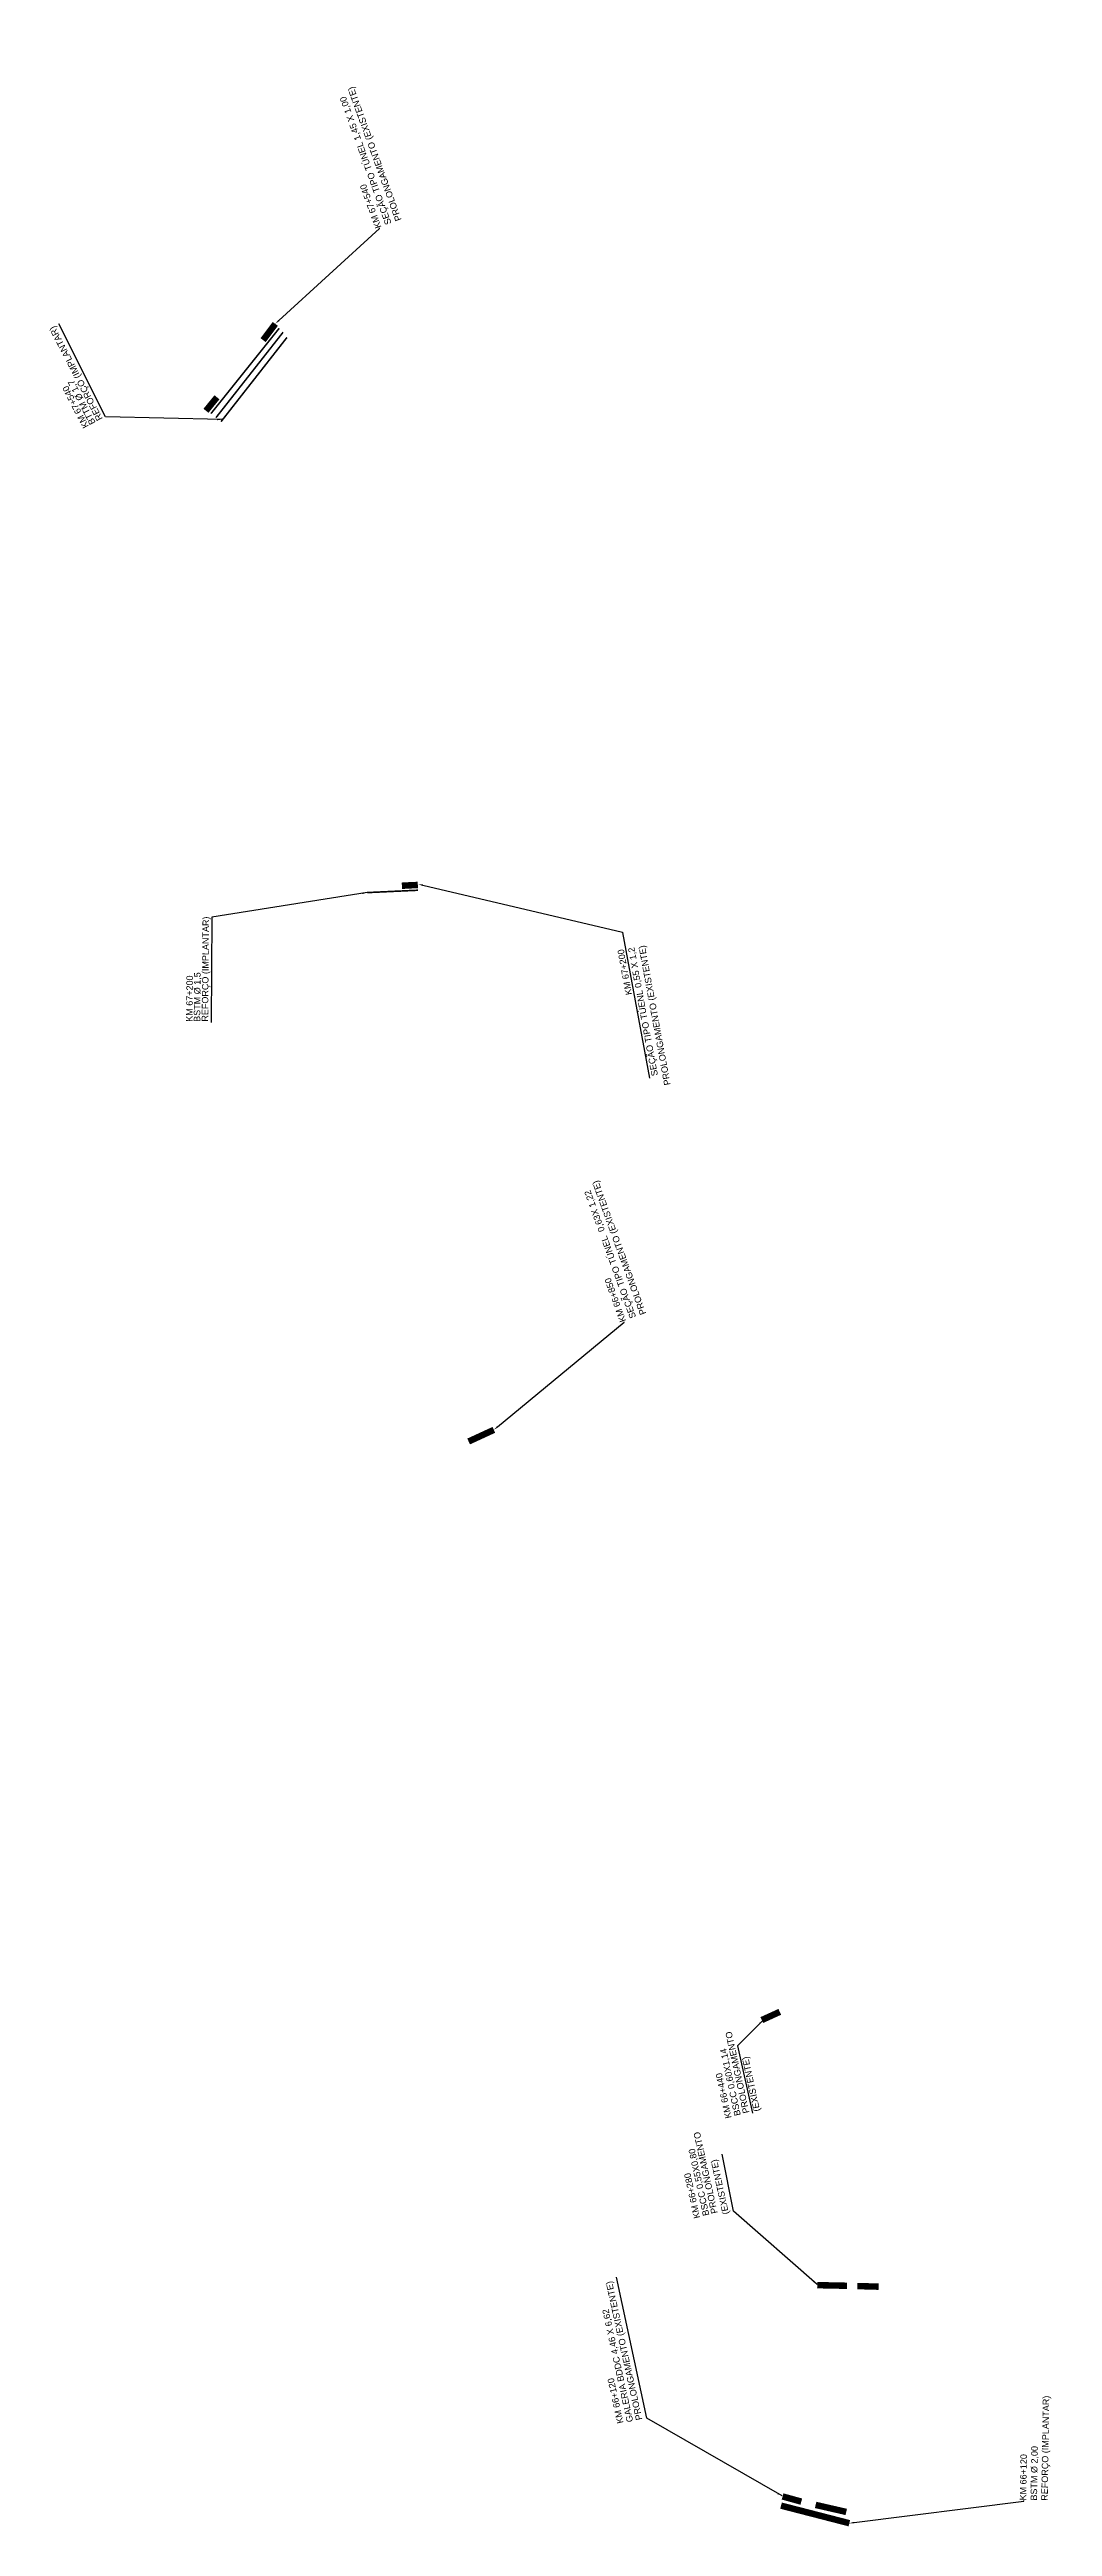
# Model space of a CAD drawing. Header units: metres. Extents: x 290209 to 324422, y 7399791 to 7463837.
# Drawn here: x 304672 to 305294, y 7437926 to 7439463 of the extents above; entities that cross this region are included whole.
import ezdxf
from ezdxf import colors
from ezdxf.entities.mleader import LeaderData, LeaderLine
from ezdxf.math import Vec2, Vec3

# ---------------------------------------------------------------- set-up
doc = ezdxf.new("R2010")
doc.units = ezdxf.units.M
for name, color, linetype in [('_DRENAGEM _TEXTOS_TIC', 2, 'Continuous'), ('_DRENAGEM_AMPLIAÇÃO DE BUEIRO-TIC', 23, 'Continuous'), ('_DRENAGEM_PROLONGAMENTO DE BUEIRO-TIC', 23, 'Continuous'), ('BUEIRO_1.5', 50, 'Continuous'), ('BUEIRO_1.7', 50, 'Continuous'), ('BUEIRO_TEXTO', 2, 'Continuous')]:
    doc.layers.add(name, color=color, linetype=linetype)
doc.layers.add('_DRENAGEM_REFORÇO BUEIRO-TIC', color=40, linetype='Continuous', lineweight=200)
doc.styles.add('$0$DIM', font='arial.ttf', dxfattribs={"width": 0.8})
doc.styles.add('ARIAL', font='arial.ttf')
doc.styles.add('SIMPLEX', font='simplex.shx')
doc.styles.get("Standard").update_dxf_attribs({"font": 'simplex.shx'})
doc.dimstyles.get("Standard").update_dxf_attribs({"dimtxt": 0.18, "dimasz": 0.18, "dimexe": 0.18, "dimexo": 0.0625, "dimgap": 0.09, "dimtad": 0, "dimtih": 1, "dimtoh": 1, "dimdec": 4, "dimzin": 0, "dimdsep": 46, "dimtxsty": 'Standard', "dimcen": 0.09, "dimadec": 0, "dimazin": 0, "dimtfac": 1, "dimtdec": 4, "dimtofl": 0, "dimtmove": 0, "dimatfit": 3, "dimfxl": 1, "dimtolj": 1, "dimtzin": 0, "dimarcsym": 0})

msp = doc.modelspace()

# ---------------------------------------------------------------- texts
at = {"layer": 'BUEIRO_TEXTO', "style": '$0$DIM'}
for s, rotation, p in [('REFORÇO (IMPLANTAR) ', 117.351985, (304705.45, 7439233.91)), ('KM 67+540', 117.351985, (304696.829, 7439229.275)), ('BTTM Ø 1,7', 117.351985, (304701.048, 7439231.472)), ('REFORÇO (IMPLANTAR) ', 89.539558, (304770.702, 7438859.827)), ('KM 67+200', 89.539558, (304761.021, 7438859.742)), ('BSTM Ø 1,5', 89.539558, (304765.778, 7438859.717)), ('BSCC 0,60X1,14', 102.377007, (305100.996, 7438181.43)), ('PROLONGAMENTO', 102.377007, (305106.326, 7438182.956)), ('KM 66+440', 102.377007, (305095.328, 7438179.806)), ('(EXISTENTE) ', 102.377007, (305112.959, 7438184.109, 1408)), ('BSCC 0,55X0,80', 102.377007, (305081.487, 7438119.364)), ('PROLONGAMENTO', 102.377007, (305086.638, 7438120.72)), ('KM 66+280', 102.377007, (305075.82, 7438117.74)), ('(EXISTENTE)', 102.377007, (305093.646, 7438120.273, 705)), ('PROLONGAMENTO (EXISTENTE) ', 102.377007, (305039.97, 7437992.595)), ('GALERIA BDDC 4,46 X 6,62', 102.377007, (305034.281, 7437991.356)), ('KM 66+120', 102.377007, (305028.289, 7437990.539))]:
    msp.add_text(s, height=4, rotation=rotation, dxfattribs=at).set_placement(p)

# ---------------------------------------------------------------- linework, layer by layer
at = {"layer": '_DRENAGEM_AMPLIAÇÃO DE BUEIRO-TIC', "const_width": 4}
msp.add_lwpolyline([(305126.862, 7437944.825), (305138.49, 7437941.599)], dxfattribs=at)
at = {"layer": '_DRENAGEM_AMPLIAÇÃO DE BUEIRO-TIC', "const_width": 4, "elevation": 708.167}
msp.add_lwpolyline([(305147.36, 7437939.553), (305166.36, 7437935.198)], dxfattribs=at)
at = {"layer": '_DRENAGEM_PROLONGAMENTO DE BUEIRO-TIC', "const_width": 4}
for points in [[(304804.773, 7439282.675), (304812.348, 7439292.753)], [(304776.17, 7439247.204), (304769.354, 7439238.825)], [(304890.832, 7438944.142), (304900.728, 7438944.628)], [(304892.111, 7438944.237), (304900.728, 7438944.628)], [(304932.211, 7438599.348), (304947.851, 7438606.552)], [(305125.138, 7438245.47), (305113.984, 7438240.374)], [(305166.851, 7438075.516), (305148.351, 7438075.901)], [(305173.221, 7438075.33), (305186.401, 7438074.961)]]:
    msp.add_lwpolyline(points, dxfattribs=at)
at = {"layer": '_DRENAGEM_REFORÇO BUEIRO-TIC', "const_width": 4}
msp.add_lwpolyline([(305125.926, 7437939.117), (305168.289, 7437928.186)], dxfattribs=at)
at = {"layer": 'BUEIRO_1.5', "ltscale": 5, "const_width": 1.005, "elevation": 728.722}
msp.add_lwpolyline([(304900.88, 7438941.367), (304869.286, 7438939.893)], dxfattribs=at)
at = {"layer": 'BUEIRO_1.7', "ltscale": 5, "const_width": 1.005}
for points in [[(304814.787, 7439290.045), (304772.43, 7439237.064)], [(304817.169, 7439287.573), (304775.566, 7439234.58)], [(304819.559, 7439284.309), (304778.701, 7439232.096)]]:
    msp.add_lwpolyline(points, dxfattribs=at)

msp.set_redraw_order([(e.dxf.handle, doc.entitydb.next_handle()) for e in msp.query("TEXT MTEXT ATTDEF DIMENSION ARC_DIMENSION")])  # texts and dimensions are drawn at this point

# ---------------------------------------------------------------- leaders
at = {"layer": '_DRENAGEM _TEXTOS_TIC', "color": 2, "linetype": 'Continuous', "lineweight": -3}
ml = msp.add_multileader_mtext('Standard', dxfattribs=at)
ml.set_content('{\\fArial|b0|i0|c0|p34;\\C256;KM 67+540\\PSEÇÃO TIPO TÚNEL 1,45 X 1,00\\PPROLONGAMENTO (EXISTENTE)}', color=2, style='SIMPLEX')
ml.set_leader_properties(color=256)
ml.build(insert=Vec2(0, 0))
ml.multileader.update_dxf_attribs({"text_right_attachment_type": 6, "dogleg_length": 0.36, "arrow_head_size": 3})
ctx = ml.context
ctx.base_point, ctx.arrow_head_size, ctx.landing_gap_size, ctx.plane_origin, ctx.plane_x_axis, ctx.plane_y_axis = Vec3(304876.883, 7439352.289), 3, 0.09, Vec3(305189.295, 7439210.519), Vec3(-0.3391949, 0.94071612), Vec3(-0.94071612, -0.3391949)
ctx.right_attachment = 6
notes = []
notes.append((ctx, [(0, (1, 1, 0), (304877.005, 7439351.95), (-0.3391949, 0.94071612), 0.36, [(0, [(304812.32, 7439292.826)], 0, [])])]))
ctx.mtext.insert, ctx.mtext.text_direction, ctx.mtext.rotation, ctx.mtext.width, ctx.mtext.defined_height, ctx.mtext.flow_direction = Vec3(304874.418, 7439351.496), Vec3(-0.3391949, 0.94071612), 1.91685726, 111.77672, 31.932, 5
at = {"layer": '_DRENAGEM _TEXTOS_TIC'}
ml = msp.add_multileader_mtext('Standard', dxfattribs=at)
ml.set_content('KM 67+200\\PSEÇÃO TIPO TÚENL 0,55 X 1,2\\PPROLONGAMENTO (EXISTENTE)', color=256, style='ARIAL')
ml.set_leader_properties()
ml.build(insert=Vec2(0, 0))
ml.multileader.update_dxf_attribs({"text_right_attachment_type": 6, "dogleg_length": 0.36, "arrow_head_size": 3})
ctx = ml.context
ctx.base_point, ctx.arrow_head_size, ctx.landing_gap_size, ctx.plane_origin, ctx.plane_x_axis, ctx.plane_y_axis = Vec3(305044.656, 7438808.832), 3, 10, Vec3(305258.897, 7438583.334), Vec3(-0.18121649, 0.98344323), Vec3(-0.98344323, -0.18121649)
ctx.right_attachment, ctx.text_align_type = 6, 2
notes.append((ctx, [(1, (1, 1, 0), (305027.648, 7438915.416), (0.18121649, -0.98344323), 0.36, [(0, [(304900.912, 7438945.14)], 0, [])])]))
ctx.mtext.insert, ctx.mtext.text_direction, ctx.mtext.rotation, ctx.mtext.alignment, ctx.mtext.flow_direction = Vec3(305024.435, 7438904.29), Vec3(-0.18121649, 0.98344323), 1.7530196, 3, 5
at = {"layer": '_DRENAGEM _TEXTOS_TIC', "color": 2, "linetype": 'Continuous', "lineweight": -3}
ml = msp.add_multileader_mtext('Standard', dxfattribs=at)
ml.set_content('{\\fArial|b0|i0|c0|p34;\\C256;KM 66+850\\PSEÇÃO TIPO TÚNEL  0,63X 1,22 PROLONGAMENTO (EXISTENTE)}', color=2, style='SIMPLEX')
ml.set_leader_properties(color=256)
ml.build(insert=Vec2(0, 0))
ml.multileader.update_dxf_attribs({"text_right_attachment_type": 6, "dogleg_length": 0.36, "arrow_head_size": 3})
ctx = ml.context
ctx.base_point, ctx.arrow_head_size, ctx.landing_gap_size, ctx.plane_origin, ctx.plane_x_axis, ctx.plane_y_axis = Vec3(305028.553, 7438673.671), 3, 0.09, Vec3(305370.281, 7438541.136), Vec3(-0.3391949, 0.94071612), Vec3(-0.94071612, -0.3391949)
ctx.right_attachment = 6
notes.append((ctx, [(0, (1, 1, 0), (305028.675, 7438673.333), (-0.3391949, 0.94071612), 0.36, [(0, [(304947.851, 7438606.552)], 0, [])])]))
ctx.mtext.insert, ctx.mtext.text_direction, ctx.mtext.rotation, ctx.mtext.width, ctx.mtext.defined_height, ctx.mtext.flow_direction = Vec3(305026.088, 7438672.878), Vec3(-0.3391949, 0.94071612), 1.91685726, 111.77672, 31.932, 5
ml = msp.add_multileader_mtext('Standard', dxfattribs=at)
ml.set_content('{\\fArial|b0|i0|c0|p34;\\C256;KM 66+120\\PBSTM Ø 2,00 \\PREFORÇO (IMPLANTAR)}', color=2, style='SIMPLEX')
ml.set_leader_properties(color=256)
ml.build(insert=Vec2(0, 0))
ml.multileader.update_dxf_attribs({"text_right_attachment_type": 6, "dogleg_length": 0.36, "arrow_head_size": 3})
ctx = ml.context
ctx.base_point, ctx.arrow_head_size, ctx.landing_gap_size, ctx.plane_origin, ctx.plane_x_axis, ctx.plane_y_axis = Vec3(305276.529, 7437942.252), 3, 0.09, Vec3(305512.034, 7437583.836), Vec3(0.01469552, 0.99989201), Vec3(-0.99989201, 0.01469552)
ctx.right_attachment = 6
notes.append((ctx, [(0, (1, 1, 0), (305276.524, 7437941.892), (0.01469552, 0.99989201), 0.36, [(0, [(305168.23, 7437928.202)], 0, [])])]))
ctx.mtext.insert, ctx.mtext.text_direction, ctx.mtext.rotation, ctx.mtext.width, ctx.mtext.defined_height, ctx.mtext.flow_direction = Vec3(305273.943, 7437942.38), Vec3(0.01469552, 0.99989201), 1.55610027, 111.77672, 31.932, 5
at = {"layer": 'BUEIRO_TEXTO'}
for points in [[(304779.294, 7439233.37), (304707.142, 7439235.15), (304678.107, 7439292.844)], [(304869.286, 7438939.893, 728.722), (304773.087, 7438924.609, 728.722), (304772.532, 7438859.357, 728.722)], [(305114.777, 7438240.36, 728.722), (305098.919, 7438224.396, 728.722), (305108.142, 7438182.647, 728.722)], [(305148.302, 7438076.273, 728.722), (305096.466, 7438121.896, 728.722), (305089.506, 7438157.224, 728.722)], [(305126.551, 7437945.141, 728.722), (305042.692, 7437993.323, 728.722), (305023.953, 7438080.918, 728.722)]]:
    msp.add_leader(points, dimstyle='Standard', override={"dimasz": 3}, dxfattribs=at)
for ctx, leaders in notes:
    for number, flags, end, landing, length, lines in leaders:
        leader = LeaderData()
        leader.index, (leader.has_last_leader_line, leader.has_dogleg_vector, leader.attachment_direction) = number, flags
        leader.last_leader_point, leader.dogleg_vector, leader.dogleg_length = Vec3(end), Vec3(landing), length
        for number, points, colour, breaks in lines:
            line = LeaderLine()
            line.index, line.vertices, line.color, line.breaks = number, Vec3.list(points), colors.encode_raw_color(colour), breaks
            leader.lines.append(line)
        ctx.leaders.append(leader)

doc.saveas('drawing.dxf')
